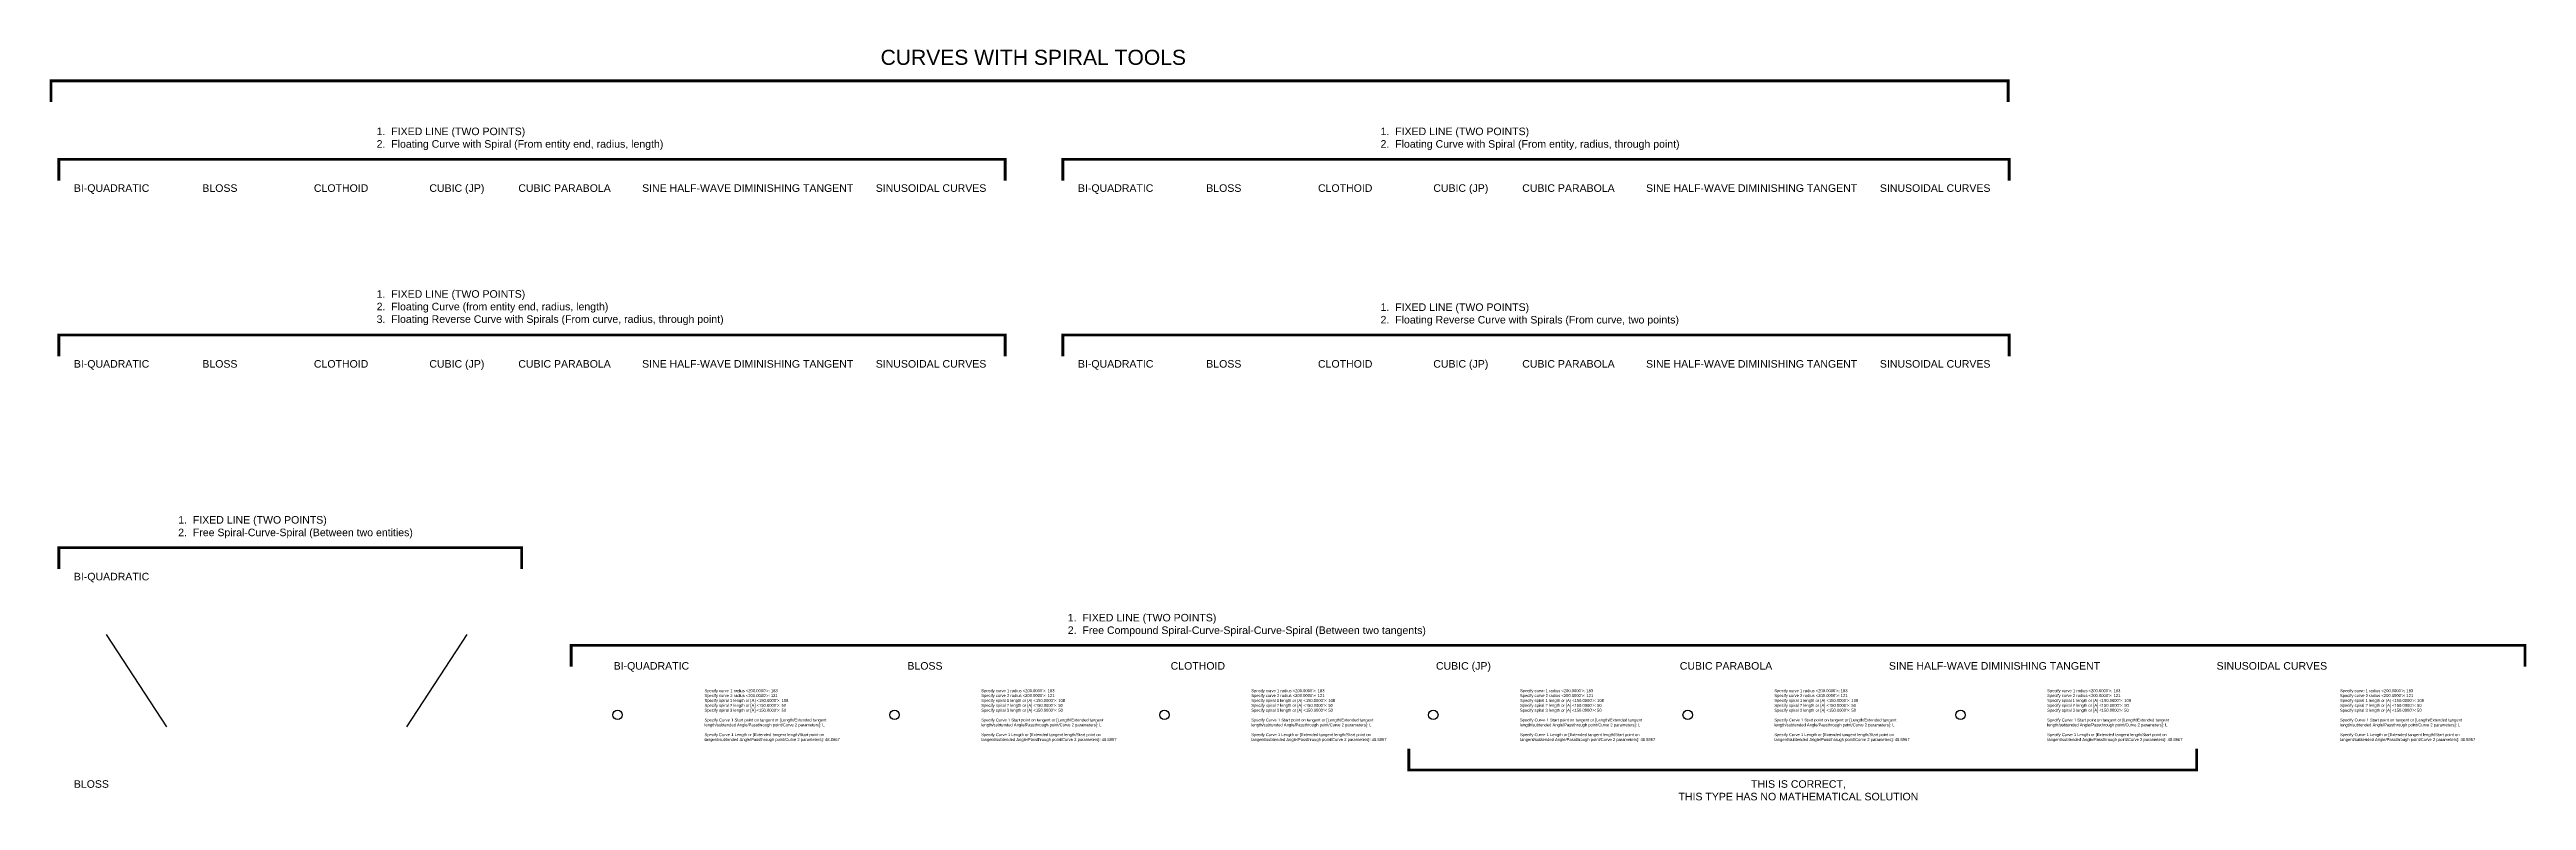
# Model space of a CAD drawing. Header units: feet. Extents: x 1000000 to 1072394, y 992134 to 1026925.
# Drawn here: x 1042750 to 1055896, y 1001469 to 1005454 of the extents above; entities that cross this region are included whole.
import ezdxf

# ---------------------------------------------------------------- set-up
doc = ezdxf.new("R2010")
doc.units = ezdxf.units.FT
doc.header["$LTSCALE"] = 40
doc.header["$MEASUREMENT"] = 0
doc.styles.get("Standard").update_dxf_attribs({"font": 'arial.ttf'})

msp = doc.modelspace()

# ---------------------------------------------------------------- texts
for s, insert, char_height, width, attachment_point in [('{\\fArial CE|b0|i0|c238|p34;CURVES WITH SPIRAL TOOLS}', (1047971, 1005453), 80, 3820.31, 2), ('{\\fArial CE|b0|i0|c238|p34;1.  FIXED LINE (TWO POINTS)\\P2.  Floating Curve with Spiral (From entity end, radius, length) }', (1044486, 1005040), 40, 1993.56, 1), ('{\\fArial CE|b0|i0|c238|p34;1.  FIXED LINE (TWO POINTS)\\P2.  Floating Curve with Spiral (From entity, radius, through point)}', (1049814, 1005040), 40, 1993.56, 1), ('BI-QUADRATIC', (1042879, 1004739), 40, 1993.56, 1), ('BLOSS', (1043561, 1004739), 40, 1993.56, 1), ('CLOTHOID', (1044153, 1004739), 40, 1993.56, 1), ('CUBIC (JP)', (1044766, 1004739), 40, 1993.56, 1), ('{\\fArial CE|b0|i0|c238|p34;CUBIC }PARABOLA', (1045238, 1004739), 40, 1993.56, 1), ('SINE HALF-WAVE DIMINISHING TANGENT', (1045895, 1004739), 40, 1993.56, 1), ('SINUSOIDAL CURVES', (1047135, 1004739), 40, 1993.56, 1), ('BI-QUADRATIC', (1048208, 1004739), 40, 1993.56, 1), ('BLOSS', (1048889, 1004739), 40, 1993.56, 1), ('CLOTHOID', (1049482, 1004739), 40, 1993.56, 1), ('CUBIC (JP)', (1050094, 1004739), 40, 1993.56, 1), ('{\\fArial CE|b0|i0|c238|p34;CUBIC }PARABOLA', (1050566, 1004739), 40, 1993.56, 1), ('SINE HALF-WAVE DIMINISHING TANGENT', (1051223, 1004739), 40, 1993.56, 1), ('SINUSOIDAL CURVES', (1052464, 1004739), 40, 1993.56, 1), ('{\\fArial CE|b0|i0|c238|p34;1.  FIXED LINE (TWO POINTS)\\P2.  Floating Curve (from entity end, radius, length)\\P}3{\\fArial CE|b0|i0|c238|p34;.  Floating Reverse Curve with Spirals (From curve, radius, through point)}', (1044486, 1004177), 40, 1993.56, 1), ('{\\fArial CE|b0|i0|c238|p34;1.  FIXED LINE (TWO POINTS)\\P2.  Floating Reverse Curve with Spirals (From curve, two points) }', (1049814, 1004107), 40, 1993.56, 1), ('BI-QUADRATIC', (1042879, 1003806), 40, 1993.56, 1), ('BLOSS', (1043561, 1003806), 40, 1993.56, 1), ('CLOTHOID', (1044153, 1003806), 40, 1993.56, 1), ('CUBIC (JP)', (1044766, 1003806), 40, 1993.56, 1), ('{\\fArial CE|b0|i0|c238|p34;CUBIC }PARABOLA', (1045238, 1003806), 40, 1993.56, 1), ('SINE HALF-WAVE DIMINISHING TANGENT', (1045895, 1003806), 40, 1993.56, 1), ('SINUSOIDAL CURVES', (1047135, 1003806), 40, 1993.56, 1), ('BI-QUADRATIC', (1048208, 1003806), 40, 1993.56, 1), ('BLOSS', (1048889, 1003806), 40, 1993.56, 1), ('CLOTHOID', (1049482, 1003806), 40, 1993.56, 1), ('CUBIC (JP)', (1050094, 1003806), 40, 1993.56, 1), ('{\\fArial CE|b0|i0|c238|p34;CUBIC }PARABOLA', (1050566, 1003806), 40, 1993.56, 1), ('SINE HALF-WAVE DIMINISHING TANGENT', (1051223, 1003806), 40, 1993.56, 1), ('SINUSOIDAL CURVES', (1052464, 1003806), 40, 1993.56, 1), ('{\\fArial CE|b0|i0|c238|p34;1.  FIXED LINE (TWO POINTS)\\P2.  Free Spiral-Curve-Spiral (Between two entities)}', (1043433, 1002978), 40, 1993.56, 1), ('BI-QUADRATIC', (1042879, 1002677), 40, 1993.56, 1), ('{\\fArial CE|b0|i0|c238|p34;1.  FIXED LINE (TWO POINTS)\\P2.  Free Compound Spiral-Curve-Spiral-Curve-Spiral (Between two tangents)}', (1048154, 1002459), 40, 2569.31, 1), ('BI-QUADRATIC', (1045744, 1002203), 40, 1993.56, 1), ('BLOSS', (1047303, 1002203), 40, 1993.56, 1), ('CLOTHOID', (1048700, 1002203), 40, 1993.56, 1), ('CUBIC (JP)', (1050108, 1002203), 40, 1993.56, 1), ('{\\fArial CE|b0|i0|c238|p34;CUBIC }PARABOLA', (1051402, 1002203), 40, 1993.56, 1), ('SINE HALF-WAVE DIMINISHING TANGENT', (1052512, 1002203), 40, 1993.56, 1), ('SINUSOIDAL CURVES', (1054251, 1002203), 40, 1993.56, 1), ('BLOSS', (1042879, 1001576), 40, 1993.56, 1), ('\\pi748.44;{\\fArial CE|b0|i0|c238|p34;THIS IS CORRECT,\\P\\pi363.23;THIS TYPE HAS NO MATHEMATICAL SOLUTION}', (1051032, 1001576), 40, 1993.56, 1)]:
    msp.add_mtext(s, dxfattribs=dict(insert=insert, char_height=char_height, width=width, attachment_point=attachment_point))
at = {"char_height": 15.56, "attachment_point": 1}
for insert in [(1046226, 1002059), (1047695, 1002059), (1049128, 1002059), (1050554, 1002059), (1051904, 1002059), (1053352, 1002059), (1054906, 1002059)]:
    msp.add_mtext_dynamic_manual_height_columns("{\\fArial CE|b0|i0|c238|p34;Specify curve 1 radius <200.0000'>: 183\\PSpecify curve 2 radius <200.0000'>: 121\\PSpecify spiral 1 length or [A] <150.0000'>: 108\\PSpecify spiral 2 length or [A] <150.0000'>: 50\\PSpecify spiral 3 length or [A] <150.0000'>: 50\\P}\\P{\\fArial CE|b0|i0|c238|p34;Specify Curve 1 Start point on tangent or [Length/Extended tangent \\Plength/subtended Angle/Passthrough point/Curve 2 parameters]: }L{\\fArial CE|b0|i0|c238|p34;\\P\\PSpecify Curve 1 Length or [Extended tangent length/Start point on \\Ptangent/subtended Angle/Passthrough point/Curve 2 parameters]: 48.8967}", width=728.97, gutter_width=1245, heights=[0], dxfattribs=dict(at, insert=insert))

# ---------------------------------------------------------------- linework, layer by layer
for p, q in [((1043051, 1002350), (1043370, 1001860)), ((1044964, 1002350), (1044645, 1001860))]:
    msp.add_line(p, q)
at = {"const_width": 15}
for points in [[(1053145, 1005175), (1053145, 1005288), (1042758, 1005288), (1042758, 1005175)], [(1047822, 1004759), (1047822, 1004872), (1042799, 1004872), (1042799, 1004759)], [(1053150, 1004759), (1053150, 1004872), (1048128, 1004872), (1048128, 1004759)], [(1047822, 1003826), (1047822, 1003939), (1042799, 1003939), (1042799, 1003826)], [(1053150, 1003826), (1053150, 1003939), (1048128, 1003939), (1048128, 1003826)], [(1045256, 1002697), (1045256, 1002810), (1042799, 1002810), (1042799, 1002697)], [(1055888, 1002179), (1055888, 1002292), (1045518, 1002292), (1045518, 1002179)], [(1054145, 1001743), (1054145, 1001630), (1049964, 1001630), (1049964, 1001743)]]:
    msp.add_lwpolyline(points, dxfattribs=at)
for centre in [(1045765, 1001923), (1047235, 1001923), (1048667, 1001923), (1050094, 1001923), (1051444, 1001923), (1052892, 1001923)]:
    msp.add_circle(centre, 24.9)

msp.set_redraw_order([(e.dxf.handle, doc.entitydb.next_handle()) for e in msp.query("TEXT MTEXT ATTDEF DIMENSION ARC_DIMENSION")])  # texts and dimensions are drawn at this point

doc.saveas('drawing.dxf')
